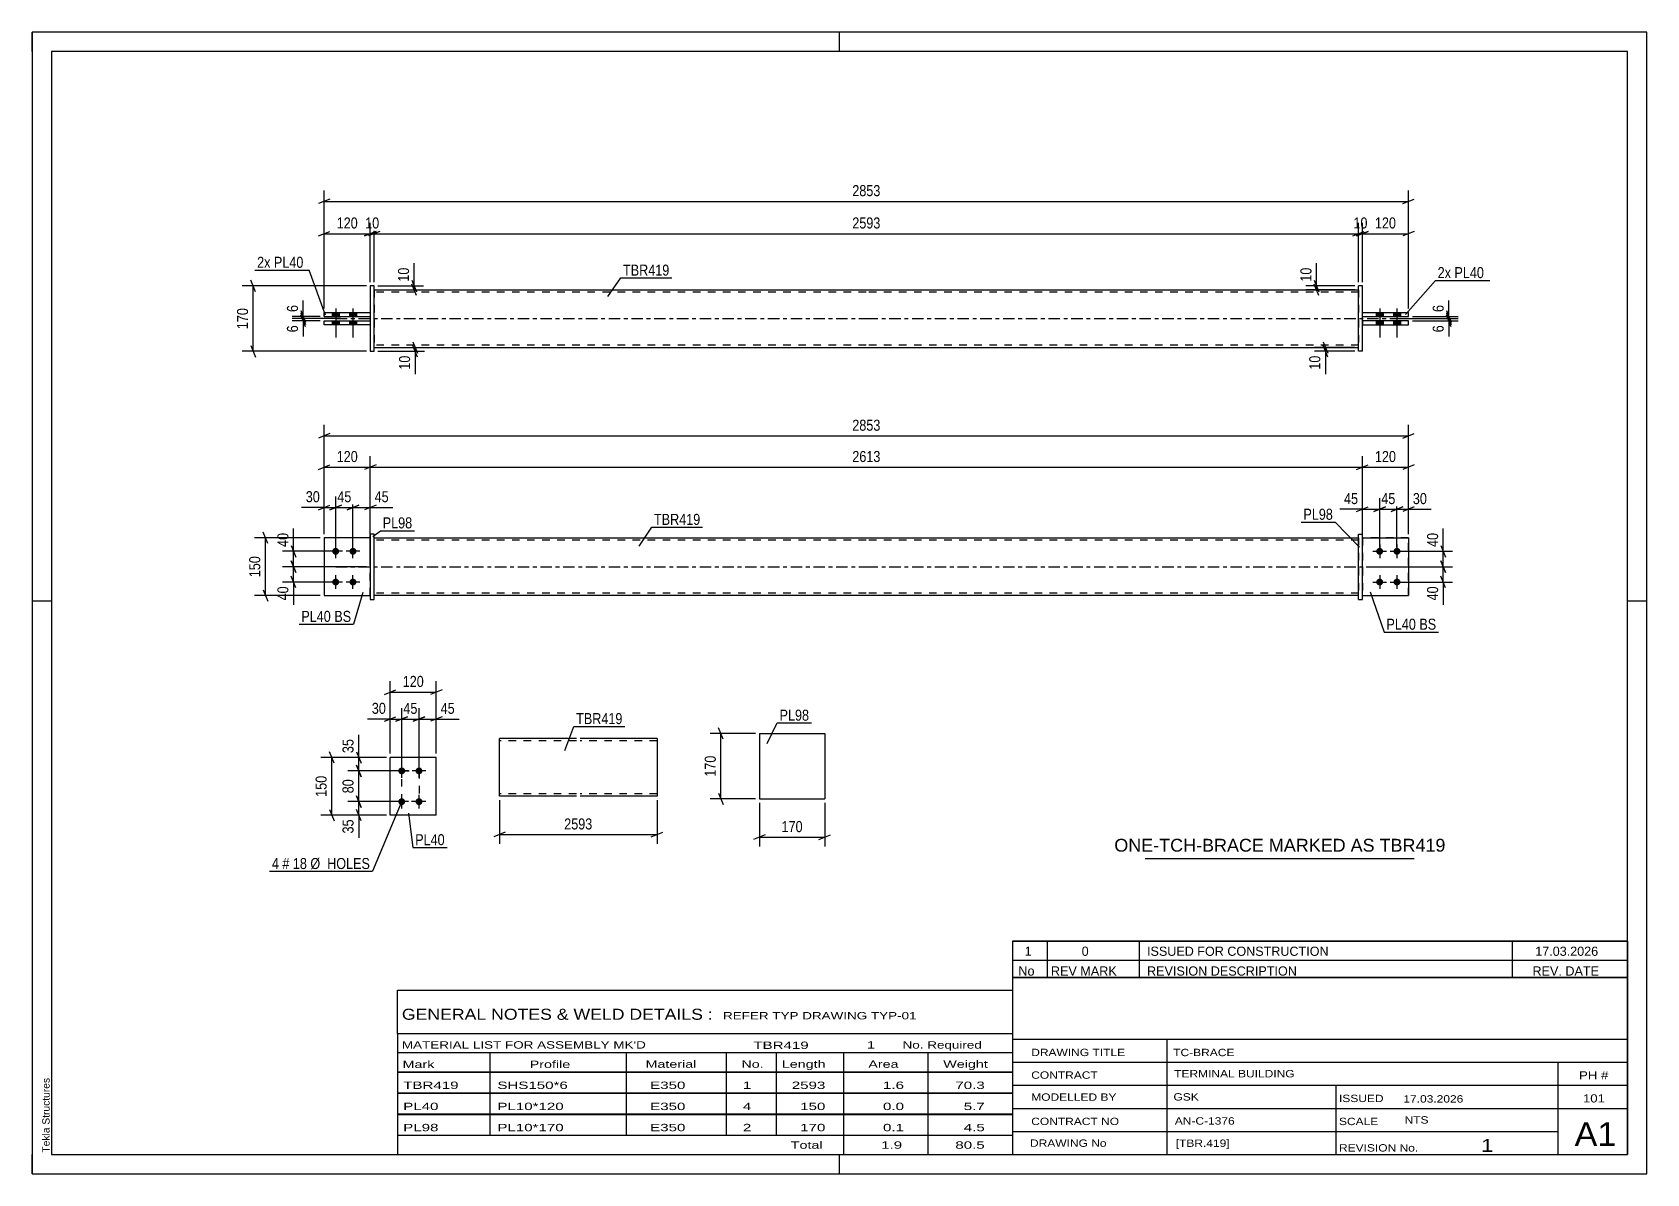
# Model space of a CAD drawing. Header units: millimetres. Extents: x 0 to 420, y 0 to 297.
import ezdxf

# ---------------------------------------------------------------- set-up
doc = ezdxf.new("R2010")
doc.units = ezdxf.units.MM
doc.linetypes.add('DXK_LINE_DOT2', pattern=[3.9198, 1.9599, -1.9599])
doc.linetypes.add('DXK_LINE_DOT3', pattern=[5.9187, 2.979, -0.9799, 0.9799, -0.9799])
doc.styles.add('Arial', font='ARIAL.TTF', dxfattribs={"height": 0.2})
doc.styles.add('Arial Narrow', font='ARIALN.TTF', dxfattribs={"height": 0.2})

# ---------------------------------------------------------------- blocks, each defined once
blk = doc.blocks.new('Unknown-580573859-1163')
at = {"color": 5, "linetype": 'Continuous'}
for p, q in [((420, 297), (0, 297)), ((0, 297), (0, 0)), ((0, 292), (0, 297)), ((210, 292), (210, 297)), ((420, 0), (420, 297)), ((415, 292), (5, 292)), ((5, 292), (5, 5)), ((415, 5), (415, 292)), ((5, 149), (0, 149)), ((420, 149), (415, 149)), ((0, 0), (0, 5)), ((5, 5), (415, 5)), ((210, 0), (210, 5)), ((0, 0), (420, 0))]:
    blk.add_line(p, q, dxfattribs=at)
at = {"color": 174, "linetype": 'Continuous', "style": 'Arial'}
blk.add_text('Tekla Structures', height=1.9102, rotation=90, dxfattribs=at).set_placement((4.5, 5.5))
blk = doc.blocks.new('Part-580573859-1761 - 1733')
at = {"color": 2, "linetype": 'Continuous'}
for p, q in [((87.93, 165.45), (75.93, 165.45)), ((75.93, 165.45), (75.93, 150.45)), ((75.93, 150.45), (87.93, 150.45))]:
    blk.add_line(p, q, dxfattribs=at)
at = {"color": 7, "linetype": 'DXK_LINE_DOT2'}
blk.add_line((87.93, 150.45), (87.93, 165.45), dxfattribs=at)
blk = doc.blocks.new('Bolt-580573859-1735 - 1733')
at = {"linetype": 'Continuous'}
for points in [[(78.93, 161.05, -1), (78.93, 162.85, -1)], [(83.43, 161.05, -1), (83.43, 162.85, -1)], [(78.93, 153.05, -1), (78.93, 154.85, -1)], [(83.43, 153.05, -1), (83.43, 154.85, -1)]]:
    blk.add_hatch(color=1, dxfattribs=at).paths.add_polyline_path(points)
at = {"color": 1, "linetype": 'Continuous'}
for p, q in [((80.73, 161.95), (77.13, 161.95)), ((78.93, 160.15), (78.93, 163.75)), ((85.23, 161.95), (81.63, 161.95)), ((83.43, 160.15), (83.43, 163.75)), ((78.93, 152.15), (78.93, 155.75)), ((83.43, 152.15), (83.43, 155.75)), ((80.73, 153.95), (77.13, 153.95)), ((85.23, 153.95), (81.63, 153.95))]:
    blk.add_line(p, q, dxfattribs=at)
blk = doc.blocks.new('Bolt-580573859-1736 - 1733')
at = {"linetype": 'Continuous'}
for points in [[(350.53, 162.85, -1), (350.53, 161.05, -1)], [(355.03, 162.85, -1), (355.03, 161.05, -1)], [(350.53, 154.85, -1), (350.53, 153.05, -1)], [(355.03, 154.85, -1), (355.03, 153.05, -1)]]:
    blk.add_hatch(color=1, dxfattribs=at).paths.add_polyline_path(points)
at = {"color": 1, "linetype": 'Continuous'}
for p, q in [((348.73, 161.95), (352.33, 161.95)), ((350.53, 163.75), (350.53, 160.15)), ((353.23, 161.95), (356.83, 161.95)), ((355.03, 163.75), (355.03, 160.15)), ((350.53, 155.75), (350.53, 152.15)), ((355.03, 155.75), (355.03, 152.15)), ((348.73, 153.95), (352.33, 153.95)), ((353.23, 153.95), (356.83, 153.95))]:
    blk.add_line(p, q, dxfattribs=at)
blk = doc.blocks.new('Part-580573859-1741 - 1733')
at = {"color": 2, "linetype": 'Continuous'}
for p, q in [((88.93, 165.45), (216.93, 165.45)), ((217.03, 165.45), (345.03, 165.45)), ((216.93, 150.45), (88.93, 150.45)), ((345.03, 150.45), (217.03, 150.45))]:
    blk.add_line(p, q, dxfattribs=at)
at = {"color": 7, "linetype": 'DXK_LINE_DOT2'}
for p, q in [((88.93, 150.45), (88.93, 165.45)), ((216.93, 164.85), (88.93, 164.85)), ((345.03, 164.85), (217.03, 164.85)), ((345.03, 165.45), (345.03, 150.45)), ((216.93, 151.05), (88.93, 151.05)), ((345.03, 151.05), (217.03, 151.05))]:
    blk.add_line(p, q, dxfattribs=at)
at = {"color": 7, "linetype": 'DXK_LINE_DOT3'}
for p, q in [((78.93, 157.95), (216.93, 157.95)), ((217.03, 157.95), (355.03, 157.95))]:
    blk.add_line(p, q, dxfattribs=at)
blk = doc.blocks.new('Part-580573859-1756 - 1733')
at = {"color": 2, "linetype": 'Continuous'}
for p, q in [((88.93, 166.45), (87.93, 166.45)), ((87.93, 166.45), (87.93, 149.45)), ((88.93, 149.45), (88.93, 166.45)), ((87.93, 149.45), (88.93, 149.45))]:
    blk.add_line(p, q, dxfattribs=at)
blk = doc.blocks.new('Part-580573859-1766 - 1733')
at = {"color": 7, "linetype": 'DXK_LINE_DOT2'}
for p, q in [((87.93, 165.45), (75.93, 165.45)), ((75.93, 165.45), (75.93, 150.45)), ((87.93, 150.45), (87.93, 165.45)), ((75.93, 150.45), (87.93, 150.45))]:
    blk.add_line(p, q, dxfattribs=at)
blk = doc.blocks.new('Part-580573859-1771 - 1733')
at = {"color": 2, "linetype": 'Continuous'}
for p, q in [((345.03, 149.45), (345.03, 166.45)), ((345.03, 166.45), (346.03, 166.45)), ((346.03, 149.45), (346.03, 166.45)), ((345.03, 149.45), (346.03, 149.45))]:
    blk.add_line(p, q, dxfattribs=at)
blk = doc.blocks.new('Part-580573859-1796 - 1733')
at = {"color": 2, "linetype": 'Continuous'}
for p, q in [((346.03, 165.45), (358.03, 165.45)), ((358.03, 165.45), (358.03, 150.45)), ((346.03, 150.45), (358.03, 150.45))]:
    blk.add_line(p, q, dxfattribs=at)
at = {"color": 7, "linetype": 'DXK_LINE_DOT2'}
blk.add_line((346.03, 165.45), (346.03, 150.45), dxfattribs=at)
blk = doc.blocks.new('Part-580573859-1801 - 1733')
at = {"color": 7, "linetype": 'DXK_LINE_DOT2'}
for p, q in [((358.03, 165.45), (346.03, 165.45)), ((346.03, 165.45), (346.03, 150.45)), ((358.03, 150.45), (358.03, 165.45)), ((346.03, 150.45), (358.03, 150.45))]:
    blk.add_line(p, q, dxfattribs=at)
blk = doc.blocks.new('Part-580573859-1418 - 1390')
at = {"color": 2, "linetype": 'Continuous'}
for p, q in [((346.03, 224.09), (358.03, 224.09)), ((346.03, 223.09), (358.03, 223.09)), ((358.03, 223.09), (358.03, 224.09))]:
    blk.add_line(p, q, dxfattribs=at)
at = {"color": 7, "linetype": 'DXK_LINE_DOT2'}
blk.add_line((346.03, 223.09), (346.03, 224.09), dxfattribs=at)
blk = doc.blocks.new('Part-580573859-1440 - 1390')
at = {"color": 2, "linetype": 'Continuous'}
for p, q in [((88.93, 229.99), (216.93, 229.99)), ((217.03, 229.99), (345.03, 229.99)), ((88.93, 214.99), (216.93, 214.99)), ((217.03, 214.99), (345.03, 214.99))]:
    blk.add_line(p, q, dxfattribs=at)
at = {"color": 7, "linetype": 'DXK_LINE_DOT2'}
for p, q in [((88.93, 229.99), (88.93, 214.99)), ((216.93, 229.39), (88.93, 229.39)), ((345.03, 229.39), (217.03, 229.39)), ((345.03, 229.99), (345.03, 214.99)), ((216.93, 215.59), (88.93, 215.59)), ((345.03, 215.59), (217.03, 215.59))]:
    blk.add_line(p, q, dxfattribs=at)
at = {"color": 7, "linetype": 'DXK_LINE_DOT3'}
for p, q in [((78.93, 222.49), (216.93, 222.49)), ((217.03, 222.49), (355.03, 222.49))]:
    blk.add_line(p, q, dxfattribs=at)
blk = doc.blocks.new('Bolt-580573859-1424 - 1390')
at = {"linetype": 'Continuous'}
for points in [[(78.03, 223.09), (79.83, 223.09), (79.83, 224.09), (78.03, 224.09)], [(78.03, 223.09), (79.83, 223.09), (79.83, 224.09), (78.03, 224.09)], [(82.53, 223.09), (84.33, 223.09), (84.33, 224.09), (82.53, 224.09)], [(82.53, 223.09), (84.33, 223.09), (84.33, 224.09), (82.53, 224.09)], [(78.03, 220.89), (79.83, 220.89), (79.83, 221.89), (78.03, 221.89)], [(78.03, 220.89), (79.83, 220.89), (79.83, 221.89), (78.03, 221.89)], [(82.53, 220.89), (84.33, 220.89), (84.33, 221.89), (82.53, 221.89)], [(82.53, 220.89), (84.33, 220.89), (84.33, 221.89), (82.53, 221.89)]]:
    blk.add_hatch(color=1, dxfattribs=at).paths.add_polyline_path(points)
at = {"color": 1, "linetype": 'Continuous'}
for p, q in [((78.03, 224.09), (78.03, 223.09)), ((78.03, 224.09), (78.03, 223.09)), ((78.93, 225.09), (78.93, 217.59)), ((78.93, 225.09), (78.93, 217.59)), ((79.83, 224.09), (79.83, 223.09)), ((79.83, 224.09), (79.83, 223.09)), ((82.53, 224.09), (82.53, 223.09)), ((82.53, 224.09), (82.53, 223.09)), ((83.43, 225.09), (83.43, 217.59)), ((83.43, 225.09), (83.43, 217.59)), ((84.33, 224.09), (84.33, 223.09)), ((84.33, 224.09), (84.33, 223.09)), ((78.03, 221.89), (78.03, 220.89)), ((78.03, 221.89), (78.03, 220.89)), ((79.83, 221.89), (79.83, 220.89)), ((79.83, 221.89), (79.83, 220.89)), ((82.53, 221.89), (82.53, 220.89)), ((82.53, 221.89), (82.53, 220.89)), ((84.33, 221.89), (84.33, 220.89)), ((84.33, 221.89), (84.33, 220.89))]:
    blk.add_line(p, q, dxfattribs=at)
blk = doc.blocks.new('Bolt-580573859-1425 - 1390')
at = {"linetype": 'Continuous'}
for points in [[(351.43, 224.09), (349.63, 224.09), (349.63, 223.09), (351.43, 223.09)], [(351.43, 224.09), (349.63, 224.09), (349.63, 223.09), (351.43, 223.09)], [(355.93, 224.09), (354.13, 224.09), (354.13, 223.09), (355.93, 223.09)], [(355.93, 224.09), (354.13, 224.09), (354.13, 223.09), (355.93, 223.09)], [(351.43, 221.89), (349.63, 221.89), (349.63, 220.89), (351.43, 220.89)], [(351.43, 221.89), (349.63, 221.89), (349.63, 220.89), (351.43, 220.89)], [(355.93, 221.89), (354.13, 221.89), (354.13, 220.89), (355.93, 220.89)], [(355.93, 221.89), (354.13, 221.89), (354.13, 220.89), (355.93, 220.89)]]:
    blk.add_hatch(color=1, dxfattribs=at).paths.add_polyline_path(points)
at = {"color": 1, "linetype": 'Continuous'}
for p, q in [((349.63, 224.09), (349.63, 223.09)), ((349.63, 224.09), (349.63, 223.09)), ((350.53, 225.09), (350.53, 217.59)), ((350.53, 225.09), (350.53, 217.59)), ((351.43, 224.09), (351.43, 223.09)), ((351.43, 224.09), (351.43, 223.09)), ((354.13, 224.09), (354.13, 223.09)), ((354.13, 224.09), (354.13, 223.09)), ((355.03, 225.09), (355.03, 217.59)), ((355.03, 225.09), (355.03, 217.59)), ((355.93, 224.09), (355.93, 223.09)), ((355.93, 224.09), (355.93, 223.09)), ((349.63, 221.89), (349.63, 220.89)), ((349.63, 221.89), (349.63, 220.89)), ((351.43, 221.89), (351.43, 220.89)), ((351.43, 221.89), (351.43, 220.89)), ((354.13, 221.89), (354.13, 220.89)), ((354.13, 221.89), (354.13, 220.89)), ((355.93, 221.89), (355.93, 220.89)), ((355.93, 221.89), (355.93, 220.89))]:
    blk.add_line(p, q, dxfattribs=at)
blk = doc.blocks.new('Part-580573859-1445 - 1390')
at = {"color": 2, "linetype": 'Continuous'}
for p, q in [((358.03, 221.89), (346.03, 221.89)), ((346.03, 220.89), (358.03, 220.89)), ((358.03, 220.89), (358.03, 221.89))]:
    blk.add_line(p, q, dxfattribs=at)
at = {"color": 7, "linetype": 'DXK_LINE_DOT2'}
blk.add_line((346.03, 221.89), (346.03, 220.89), dxfattribs=at)
blk = doc.blocks.new('Part-580573859-1446 - 1390')
at = {"color": 2, "linetype": 'Continuous'}
for p, q in [((345.03, 213.99), (345.03, 230.99)), ((346.03, 230.99), (345.03, 230.99)), ((346.03, 213.99), (346.03, 230.99)), ((346.03, 213.99), (345.03, 213.99))]:
    blk.add_line(p, q, dxfattribs=at)
blk = doc.blocks.new('Part-580573859-1451 - 1390')
at = {"color": 2, "linetype": 'Continuous'}
for p, q in [((75.93, 223.09), (75.93, 224.09)), ((75.93, 224.09), (87.93, 224.09)), ((75.93, 223.09), (87.93, 223.09))]:
    blk.add_line(p, q, dxfattribs=at)
at = {"color": 7, "linetype": 'DXK_LINE_DOT2'}
blk.add_line((87.93, 224.09), (87.93, 223.09), dxfattribs=at)
blk = doc.blocks.new('Part-580573859-1456 - 1390')
at = {"color": 2, "linetype": 'Continuous'}
for p, q in [((75.93, 221.89), (87.93, 221.89)), ((75.93, 220.89), (75.93, 221.89)), ((87.93, 220.89), (75.93, 220.89))]:
    blk.add_line(p, q, dxfattribs=at)
at = {"color": 7, "linetype": 'DXK_LINE_DOT2'}
blk.add_line((87.93, 221.89), (87.93, 220.89), dxfattribs=at)
blk = doc.blocks.new('Part-580573859-1457 - 1390')
at = {"color": 2, "linetype": 'Continuous'}
for p, q in [((88.93, 230.99), (87.93, 230.99)), ((87.93, 230.99), (87.93, 213.99)), ((88.93, 213.99), (88.93, 230.99)), ((87.93, 213.99), (88.93, 213.99))]:
    blk.add_line(p, q, dxfattribs=at)
blk = doc.blocks.new('Part-580573859-2157 - 2117')
at = {"color": 2, "linetype": 'Continuous'}
for p, q in [((105.11, 108.31), (93.11, 108.31)), ((93.11, 93.31), (93.11, 108.31)), ((105.11, 93.31), (105.11, 108.31)), ((105.11, 93.31), (93.11, 93.31))]:
    blk.add_line(p, q, dxfattribs=at)
blk = doc.blocks.new('Bolt-580573859-2152 - 2117')
at = {"linetype": 'Continuous'}
for points in [[(96.11, 103.91, -1), (96.11, 105.71, -1)], [(100.61, 103.91, -1), (100.61, 105.71, -1)], [(96.11, 95.91, -1), (96.11, 97.71, -1)], [(100.61, 95.91, -1), (100.61, 97.71, -1)]]:
    blk.add_hatch(color=1, dxfattribs=at).paths.add_polyline_path(points)
at = {"color": 1, "linetype": 'Continuous'}
for p, q in [((96.11, 103.01), (96.11, 106.61)), ((100.61, 103.01), (100.61, 106.61)), ((97.91, 104.81), (94.31, 104.81)), ((102.41, 104.81), (98.81, 104.81)), ((97.91, 96.81), (94.31, 96.81)), ((96.11, 95.01), (96.11, 98.61)), ((102.41, 96.81), (98.81, 96.81)), ((100.61, 95.01), (100.61, 98.61))]:
    blk.add_line(p, q, dxfattribs=at)
blk = doc.blocks.new('Part-580573859-2288 - 2282')
at = {"color": 2, "linetype": 'Continuous'}
for p, q in [((189.16, 114.54), (189.16, 97.54)), ((189.16, 114.54), (206.16, 114.54)), ((206.16, 114.54), (206.16, 97.54)), ((189.16, 97.54), (206.16, 97.54))]:
    blk.add_line(p, q, dxfattribs=at)
blk = doc.blocks.new('Part-580573859-2314 - 2307')
at = {"color": 2, "linetype": 'Continuous'}
for p, q in [((141.54, 113.23), (121.54, 113.23)), ((121.54, 98.32), (121.54, 113.23)), ((162.54, 113.23), (142.54, 113.23)), ((162.54, 113.23), (162.54, 113.14)), ((162.54, 113.14), (162.54, 112.03)), ((162.54, 112.03), (162.54, 98.23)), ((121.54, 98.23), (121.54, 98.32)), ((141.54, 98.23), (121.54, 98.23)), ((162.54, 98.23), (142.54, 98.23))]:
    blk.add_line(p, q, dxfattribs=at)
at = {"color": 7, "linetype": 'DXK_LINE_DOT2'}
for p, q in [((141.54, 112.63), (121.54, 112.63)), ((162.54, 112.63), (142.54, 112.63)), ((162.54, 112.88), (162.54, 112.03)), ((121.54, 98.83), (121.54, 98.88)), ((141.54, 98.83), (121.54, 98.83)), ((121.54, 98.23), (121.54, 98.23)), ((162.54, 98.83), (142.54, 98.83)), ((162.54, 98.88), (162.54, 98.97)), ((162.54, 98.83), (162.54, 98.88)), ((162.54, 98.83), (162.54, 98.88))]:
    blk.add_line(p, q, dxfattribs=at)
blk = doc.blocks.new('Rectangle-580573859-2267 - 2117')
at = {"color": 1, "linetype": 'DXK_LINE_DOT2'}
blk.add_lwpolyline([(96.11, 104.81), (100.61, 104.81), (100.61, 96.81), (96.11, 96.81), (96.11, 104.81)], close=True, dxfattribs=at)
blk = doc.blocks.new('StraightDimension-580573859-1850 - 1733')
at = {"color": 7, "linetype": 'Continuous'}
for p, q in [((75.93, 166.45), (75.93, 194.83)), ((358.03, 166.45), (358.03, 194.83)), ((77.43, 192.58), (74.43, 191.38)), ((75.93, 191.98), (358.03, 191.98)), ((356.53, 191.38), (359.53, 192.58))]:
    blk.add_line(p, q, dxfattribs=at)
at = {"color": 0}
blk.add_wipeout([(221.24, 192.73), (221.24, 196.93), (212.73, 196.93), (212.73, 192.73)], dxfattribs=at)
at = {"color": 3, "style": 'Arial Narrow'}
blk.add_text('2853', height=2.863, dxfattribs=at).set_placement((213.33, 193.33))
blk = doc.blocks.new('StraightDimension-580573859-1879 - 1733')
at = {"color": 7, "linetype": 'Continuous'}
for p, q in [((356.03, 161.95), (369.48, 161.95)), ((366.48, 163.45), (367.68, 160.45)), ((367.08, 157.95), (367.08, 161.95)), ((347.03, 157.95), (369.48, 157.95)), ((367.68, 156.45), (366.48, 159.45))]:
    blk.add_line(p, q, dxfattribs=at)
at = {"color": 0}
blk.add_wipeout([(366.33, 167.34), (362.13, 167.34), (362.13, 162.48), (366.33, 162.48)], dxfattribs=at)
at = {"color": 7, "linetype": 'Continuous'}
blk.add_line((367.08, 161.95), (367.08, 167.86), dxfattribs=at)
blk.add_line((367.08, 161.95), (367.08, 167.86), dxfattribs=at)
at = {"color": 3, "style": 'Arial Narrow'}
blk.add_text('40', height=2.863, rotation=90.0002, dxfattribs=at).set_placement((365.73, 163.08))
blk = doc.blocks.new('StraightDimension-580573859-1994 - 1733')
at = {"color": 7, "linetype": 'Continuous'}
for p, q in [((86.93, 157.95), (65.12, 157.95)), ((67.37, 159.45), (68.57, 156.45)), ((68.57, 152.45), (67.37, 155.45)), ((67.97, 153.95), (67.97, 157.95)), ((77.93, 153.95), (65.12, 153.95))]:
    blk.add_line(p, q, dxfattribs=at)
at = {"color": 0}
blk.add_wipeout([(67.22, 153.43), (63.02, 153.43), (63.02, 148.57), (67.22, 148.57)], dxfattribs=at)
at = {"color": 7, "linetype": 'Continuous'}
blk.add_line((67.97, 153.95), (67.97, 148.05), dxfattribs=at)
blk.add_line((67.97, 153.95), (67.97, 148.05), dxfattribs=at)
at = {"color": 3, "style": 'Arial Narrow'}
blk.add_text('40', height=2.863, rotation=90.0002, dxfattribs=at).set_placement((66.62, 149.17))
blk = doc.blocks.new('StraightDimension-580573859-1923 - 1733')
at = {"color": 7, "linetype": 'Continuous'}
for p, q in [((75.93, 166.45), (75.93, 186.68)), ((87.93, 158.95), (87.93, 186.68)), ((74.43, 183.23), (77.43, 184.43)), ((75.93, 183.83), (87.93, 183.83)), ((89.43, 184.43), (86.43, 183.23))]:
    blk.add_line(p, q, dxfattribs=at)
at = {"color": 0}
blk.add_wipeout([(85.27, 184.58), (85.27, 188.78), (78.59, 188.78), (78.59, 184.58)], dxfattribs=at)
at = {"color": 3, "style": 'Arial Narrow'}
blk.add_text('120', height=2.863, dxfattribs=at).set_placement((79.19, 185.18))
blk = doc.blocks.new('StraightDimension-580573859-1804 - 1733')
at = {"color": 7, "linetype": 'Continuous'}
for p, q in [((353.53, 172.29), (356.53, 173.49)), ((355.03, 162.95), (355.03, 175.74)), ((355.03, 172.89), (358.03, 172.89)), ((359.53, 173.49), (356.53, 172.29)), ((358.03, 166.45), (358.03, 175.74))]:
    blk.add_line(p, q, dxfattribs=at)
at = {"color": 0}
blk.add_wipeout([(363.41, 173.64), (363.41, 177.84), (358.56, 177.84), (358.56, 173.64)], dxfattribs=at)
at = {"color": 7, "linetype": 'Continuous'}
blk.add_line((358.03, 172.89), (363.94, 172.89), dxfattribs=at)
blk.add_line((358.03, 172.89), (363.94, 172.89), dxfattribs=at)
at = {"color": 3, "style": 'Arial Narrow'}
blk.add_text('30', height=2.863, dxfattribs=at).set_placement((359.16, 174.24))
blk = doc.blocks.new('StraightDimension-580573859-1820 - 1733')
at = {"color": 7, "linetype": 'Continuous'}
for p, q in [((349.03, 172.29), (352.03, 173.49)), ((350.53, 162.95), (350.53, 175.74)), ((350.53, 172.89), (355.03, 172.89)), ((356.53, 173.49), (353.53, 172.29)), ((355.03, 162.95), (355.03, 175.74))]:
    blk.add_line(p, q, dxfattribs=at)
at = {"color": 0}
blk.add_wipeout([(355.21, 173.64), (355.21, 177.84), (350.35, 177.84), (350.35, 173.64)], dxfattribs=at)
at = {"color": 3, "style": 'Arial Narrow'}
blk.add_text('45', height=2.863, dxfattribs=at).set_placement((350.95, 174.24))
blk = doc.blocks.new('StraightDimension-580573859-1833 - 1733')
at = {"color": 7, "linetype": 'Continuous'}
for p, q in [((344.53, 172.29), (347.53, 173.49)), ((346.03, 166.45), (346.03, 175.74)), ((346.03, 172.89), (350.53, 172.89)), ((352.03, 173.49), (349.03, 172.29)), ((350.53, 162.95), (350.53, 175.74))]:
    blk.add_line(p, q, dxfattribs=at)
at = {"color": 0}
blk.add_wipeout([(345.51, 173.64), (345.51, 177.84), (340.65, 177.84), (340.65, 173.64)], dxfattribs=at)
at = {"color": 7, "linetype": 'Continuous'}
blk.add_line((346.03, 172.89), (340.13, 172.89), dxfattribs=at)
blk.add_line((346.03, 172.89), (340.13, 172.89), dxfattribs=at)
at = {"color": 3, "style": 'Arial Narrow'}
blk.add_text('45', height=2.863, dxfattribs=at).set_placement((341.25, 174.24))
blk = doc.blocks.new('StraightDimension-580573859-1870 - 1733')
at = {"color": 7, "linetype": 'Continuous'}
for p, q in [((347.03, 157.95), (369.48, 157.95)), ((366.48, 159.45), (367.68, 156.45)), ((367.68, 152.45), (366.48, 155.45)), ((367.08, 153.95), (367.08, 157.95)), ((356.03, 153.95), (369.48, 153.95))]:
    blk.add_line(p, q, dxfattribs=at)
at = {"color": 0}
blk.add_wipeout([(366.33, 153.43), (362.13, 153.43), (362.13, 148.57), (366.33, 148.57)], dxfattribs=at)
at = {"color": 7, "linetype": 'Continuous'}
blk.add_line((367.08, 153.95), (367.08, 148.05), dxfattribs=at)
blk.add_line((367.08, 153.95), (367.08, 148.05), dxfattribs=at)
at = {"color": 3, "style": 'Arial Narrow'}
blk.add_text('40', height=2.863, rotation=90.0002, dxfattribs=at).set_placement((365.73, 149.17))
blk = doc.blocks.new('StraightDimension-580573859-1889 - 1733')
at = {"color": 7, "linetype": 'Continuous'}
for p, q in [((346.03, 166.45), (346.03, 186.68)), ((358.03, 166.45), (358.03, 186.68)), ((344.53, 183.23), (347.53, 184.43)), ((346.03, 183.83), (358.03, 183.83)), ((359.53, 184.43), (356.53, 183.23))]:
    blk.add_line(p, q, dxfattribs=at)
at = {"color": 0}
blk.add_wipeout([(355.37, 184.58), (355.37, 188.78), (348.69, 188.78), (348.69, 184.58)], dxfattribs=at)
at = {"color": 3, "style": 'Arial Narrow'}
blk.add_text('120', height=2.863, dxfattribs=at).set_placement((349.29, 185.18))
blk = doc.blocks.new('StraightDimension-580573859-1908 - 1733')
at = {"color": 7, "linetype": 'Continuous'}
for p, q in [((87.93, 158.95), (87.93, 186.68)), ((346.03, 166.45), (346.03, 186.68)), ((89.43, 184.43), (86.43, 183.23)), ((87.93, 183.83), (346.03, 183.83)), ((344.53, 183.23), (347.53, 184.43))]:
    blk.add_line(p, q, dxfattribs=at)
at = {"color": 0}
blk.add_wipeout([(221.24, 184.58), (221.24, 188.78), (212.73, 188.78), (212.73, 184.58)], dxfattribs=at)
at = {"color": 3, "style": 'Arial Narrow'}
blk.add_text('2613', height=2.863, dxfattribs=at).set_placement((213.33, 185.18))
blk = doc.blocks.new('StraightDimension-580573859-1939 - 1733')
at = {"color": 7, "linetype": 'Continuous'}
for p, q in [((81.93, 172.78), (84.93, 173.98)), ((83.43, 162.95), (83.43, 176.23)), ((83.43, 173.38), (87.93, 173.38)), ((89.43, 173.98), (86.43, 172.78)), ((87.93, 166.45), (87.93, 176.23))]:
    blk.add_line(p, q, dxfattribs=at)
at = {"color": 0}
blk.add_wipeout([(93.31, 174.13), (93.31, 178.33), (88.46, 178.33), (88.46, 174.13)], dxfattribs=at)
at = {"color": 7, "linetype": 'Continuous'}
blk.add_line((87.93, 173.38), (93.84, 173.38), dxfattribs=at)
blk.add_line((87.93, 173.38), (93.84, 173.38), dxfattribs=at)
at = {"color": 3, "style": 'Arial Narrow'}
blk.add_text('45', height=2.863, dxfattribs=at).set_placement((89.06, 174.73))
blk = doc.blocks.new('StraightDimension-580573859-1955 - 1733')
at = {"color": 7, "linetype": 'Continuous'}
for p, q in [((77.43, 172.78), (80.43, 173.98)), ((78.93, 162.95), (78.93, 176.23)), ((78.93, 173.38), (83.43, 173.38)), ((84.93, 173.98), (81.93, 172.78)), ((83.43, 162.95), (83.43, 176.23))]:
    blk.add_line(p, q, dxfattribs=at)
at = {"color": 0}
blk.add_wipeout([(83.61, 174.13), (83.61, 178.33), (78.75, 178.33), (78.75, 174.13)], dxfattribs=at)
at = {"color": 3, "style": 'Arial Narrow'}
blk.add_text('45', height=2.863, dxfattribs=at).set_placement((79.35, 174.73))
blk = doc.blocks.new('StraightDimension-580573859-1968 - 1733')
at = {"color": 7, "linetype": 'Continuous'}
for p, q in [((74.43, 172.78), (77.43, 173.98)), ((75.93, 166.45), (75.93, 176.23)), ((75.93, 173.38), (78.93, 173.38)), ((80.43, 173.98), (77.43, 172.78)), ((78.93, 162.95), (78.93, 176.23))]:
    blk.add_line(p, q, dxfattribs=at)
at = {"color": 0}
blk.add_wipeout([(75.41, 174.13), (75.41, 178.33), (70.55, 178.33), (70.55, 174.13)], dxfattribs=at)
at = {"color": 7, "linetype": 'Continuous'}
blk.add_line((75.93, 173.38), (70.03, 173.38), dxfattribs=at)
blk.add_line((75.93, 173.38), (70.03, 173.38), dxfattribs=at)
at = {"color": 3, "style": 'Arial Narrow'}
blk.add_text('30', height=2.863, dxfattribs=at).set_placement((71.15, 174.73))
blk = doc.blocks.new('StraightDimension-580573859-1985 - 1733')
at = {"color": 7, "linetype": 'Continuous'}
for p, q in [((77.93, 161.95), (65.12, 161.95)), ((67.37, 163.45), (68.57, 160.45)), ((67.97, 157.95), (67.97, 161.95)), ((86.93, 157.95), (65.12, 157.95)), ((68.57, 156.45), (67.37, 159.45))]:
    blk.add_line(p, q, dxfattribs=at)
at = {"color": 0}
blk.add_wipeout([(67.22, 167.34), (63.02, 167.34), (63.02, 162.48), (67.22, 162.48)], dxfattribs=at)
at = {"color": 7, "linetype": 'Continuous'}
blk.add_line((67.97, 161.95), (67.97, 167.86), dxfattribs=at)
blk.add_line((67.97, 161.95), (67.97, 167.86), dxfattribs=at)
at = {"color": 3, "style": 'Arial Narrow'}
blk.add_text('40', height=2.863, rotation=90.0002, dxfattribs=at).set_placement((66.62, 163.08))
blk = doc.blocks.new('StraightDimension-580573859-2004 - 1733')
at = {"color": 7, "linetype": 'Continuous'}
for p, q in [((74.93, 165.45), (57.79, 165.45)), ((61.24, 163.95), (60.04, 166.95)), ((60.64, 150.45), (60.64, 165.45)), ((60.04, 151.95), (61.24, 148.95)), ((74.93, 150.45), (57.79, 150.45))]:
    blk.add_line(p, q, dxfattribs=at)
at = {"color": 0}
blk.add_wipeout([(59.89, 161.3), (55.69, 161.3), (55.69, 154.61), (59.89, 154.61)], dxfattribs=at)
at = {"color": 3, "style": 'Arial Narrow'}
blk.add_text('150', height=2.863, rotation=90.0002, dxfattribs=at).set_placement((59.29, 155.21))
blk = doc.blocks.new('StraightDimension-580573859-1645 - 1390')
at = {"color": 7, "linetype": 'Continuous'}
for p, q in [((359.03, 223.09), (370.93, 223.09)), ((367.93, 224.59), (369.13, 221.59)), ((369.13, 220.99), (367.93, 223.99)), ((368.53, 222.49), (368.53, 223.09)), ((353.78, 222.49), (370.93, 222.49))]:
    blk.add_line(p, q, dxfattribs=at)
at = {"color": 0}
blk.add_wipeout([(367.78, 226.64), (363.58, 226.64), (363.58, 223.61), (367.78, 223.61)], dxfattribs=at)
at = {"color": 7, "linetype": 'Continuous'}
blk.add_line((368.53, 223.09), (368.53, 227.17), dxfattribs=at)
blk.add_line((368.53, 223.09), (368.53, 227.17), dxfattribs=at)
at = {"color": 3, "style": 'Arial Narrow'}
blk.add_text('6', height=2.86, rotation=90.0002, dxfattribs=at).set_placement((367.18, 224.21))
blk = doc.blocks.new('StraightDimension-580573859-1665 - 1390')
at = {"color": 7, "linetype": 'Continuous'}
for p, q in [((58.07, 229.49), (56.87, 232.49)), ((86.93, 230.99), (54.62, 230.99)), ((57.47, 213.99), (57.47, 230.99)), ((56.87, 215.49), (58.07, 212.49)), ((86.93, 213.99), (54.62, 213.99))]:
    blk.add_line(p, q, dxfattribs=at)
at = {"color": 0}
blk.add_wipeout([(56.72, 225.83), (52.52, 225.83), (52.52, 219.15), (56.72, 219.15)], dxfattribs=at)
at = {"color": 3, "style": 'Arial Narrow'}
blk.add_text('170', height=2.863, rotation=90.0002, dxfattribs=at).set_placement((56.12, 219.75))
blk = doc.blocks.new('StraightDimension-580573859-1533 - 1390')
at = {"color": 7, "linetype": 'Continuous'}
for p, q in [((344.03, 214.99), (333.58, 214.99)), ((335.83, 216.49), (337.03, 213.49)), ((337.03, 212.49), (335.83, 215.49)), ((336.43, 213.99), (336.43, 214.99)), ((344.03, 213.99), (333.58, 213.99))]:
    blk.add_line(p, q, dxfattribs=at)
at = {"color": 0}
blk.add_wipeout([(335.68, 213.46), (331.48, 213.46), (331.48, 208.61), (335.68, 208.61)], dxfattribs=at)
at = {"color": 7, "linetype": 'Continuous'}
blk.add_line((336.43, 213.99), (336.43, 208.08), dxfattribs=at)
blk.add_line((336.43, 213.99), (336.43, 208.08), dxfattribs=at)
at = {"color": 3, "style": 'Arial Narrow'}
blk.add_text('10', height=2.863, rotation=90.0002, dxfattribs=at).set_placement((335.08, 209.21))
blk = doc.blocks.new('StraightDimension-580573859-1547 - 1390')
at = {"color": 7, "linetype": 'Continuous'}
for p, q in [((333.53, 232.49), (334.73, 229.49)), ((334.73, 228.49), (333.53, 231.49)), ((344.03, 230.99), (331.28, 230.99)), ((344.03, 229.99), (331.28, 229.99)), ((334.13, 229.99), (334.13, 230.99))]:
    blk.add_line(p, q, dxfattribs=at)
at = {"color": 0}
blk.add_wipeout([(333.38, 236.37), (329.18, 236.37), (329.18, 231.51), (333.38, 231.51)], dxfattribs=at)
at = {"color": 7, "linetype": 'Continuous'}
blk.add_line((334.13, 230.99), (334.13, 236.89), dxfattribs=at)
blk.add_line((334.13, 230.99), (334.13, 236.89), dxfattribs=at)
at = {"color": 3, "style": 'Arial Narrow'}
blk.add_text('10', height=2.863, rotation=90.0002, dxfattribs=at).set_placement((332.78, 232.11))
blk = doc.blocks.new('StraightDimension-580573859-1562 - 1390')
at = {"color": 7, "linetype": 'Continuous'}
for p, q in [((77.43, 253.61), (74.43, 252.41)), ((75.93, 225.09), (75.93, 255.86)), ((75.93, 253.01), (358.03, 253.01)), ((356.53, 252.41), (359.53, 253.61)), ((358.03, 225.09), (358.03, 255.86))]:
    blk.add_line(p, q, dxfattribs=at)
at = {"color": 0}
blk.add_wipeout([(221.24, 253.76), (221.24, 257.96), (212.73, 257.96), (212.73, 253.76)], dxfattribs=at)
at = {"color": 3, "style": 'Arial Narrow'}
blk.add_text('2853', height=2.863, dxfattribs=at).set_placement((213.33, 254.36))
blk = doc.blocks.new('StraightDimension-580573859-1573 - 1390')
at = {"color": 7, "linetype": 'Continuous'}
for p, q in [((343.53, 244), (346.53, 245.2)), ((347.53, 245.2), (344.53, 244)), ((345.03, 231.99), (345.03, 247.45)), ((345.03, 244.6), (346.03, 244.6)), ((346.03, 231.99), (346.03, 247.45))]:
    blk.add_line(p, q, dxfattribs=at)
at = {"color": 0}
blk.add_wipeout([(347.96, 245.35), (347.96, 249.55), (343.1, 249.55), (343.1, 245.35)], dxfattribs=at)
at = {"color": 3, "style": 'Arial Narrow'}
blk.add_text('10', height=2.863, dxfattribs=at).set_placement((343.7, 245.95))
blk = doc.blocks.new('StraightDimension-580573859-1583 - 1390')
at = {"color": 7, "linetype": 'Continuous'}
for p, q in [((90.43, 245.2), (87.43, 244)), ((88.93, 231.99), (88.93, 247.45)), ((88.93, 244.6), (345.03, 244.6)), ((343.53, 244), (346.53, 245.2)), ((345.03, 231.99), (345.03, 247.45))]:
    blk.add_line(p, q, dxfattribs=at)
at = {"color": 0}
blk.add_wipeout([(221.24, 245.35), (221.24, 249.55), (212.73, 249.55), (212.73, 245.35)], dxfattribs=at)
at = {"color": 3, "style": 'Arial Narrow'}
blk.add_text('2593', height=2.863, dxfattribs=at).set_placement((213.33, 245.95))
blk = doc.blocks.new('StraightDimension-580573859-1593 - 1390')
at = {"color": 7, "linetype": 'Continuous'}
for p, q in [((86.43, 244), (89.43, 245.2)), ((90.43, 245.2), (87.43, 244)), ((87.93, 231.99), (87.93, 247.45)), ((87.93, 244.6), (88.93, 244.6)), ((88.93, 231.99), (88.93, 247.45))]:
    blk.add_line(p, q, dxfattribs=at)
at = {"color": 0}
blk.add_wipeout([(90.86, 245.35), (90.86, 249.55), (86, 249.55), (86, 245.35)], dxfattribs=at)
at = {"color": 3, "style": 'Arial Narrow'}
blk.add_text('10', height=2.863, dxfattribs=at).set_placement((86.6, 245.95))
blk = doc.blocks.new('StraightDimension-580573859-1603 - 1390')
at = {"color": 7, "linetype": 'Continuous'}
for p, q in [((74.43, 244), (77.43, 245.2)), ((75.93, 225.09), (75.93, 247.45)), ((75.93, 244.6), (87.93, 244.6)), ((89.43, 245.2), (86.43, 244)), ((87.93, 231.99), (87.93, 247.45))]:
    blk.add_line(p, q, dxfattribs=at)
at = {"color": 0}
blk.add_wipeout([(85.27, 245.35), (85.27, 249.55), (78.59, 249.55), (78.59, 245.35)], dxfattribs=at)
at = {"color": 3, "style": 'Arial Narrow'}
blk.add_text('120', height=2.863, dxfattribs=at).set_placement((79.19, 245.95))
blk = doc.blocks.new('StraightDimension-580573859-1613 - 1390')
at = {"color": 7, "linetype": 'Continuous'}
for p, q in [((344.53, 244), (347.53, 245.2)), ((346.03, 231.99), (346.03, 247.45)), ((346.03, 244.6), (358.03, 244.6)), ((359.53, 245.2), (356.53, 244)), ((358.03, 225.09), (358.03, 247.45))]:
    blk.add_line(p, q, dxfattribs=at)
at = {"color": 0}
blk.add_wipeout([(355.37, 245.35), (355.37, 249.55), (348.69, 249.55), (348.69, 245.35)], dxfattribs=at)
at = {"color": 3, "style": 'Arial Narrow'}
blk.add_text('120', height=2.863, dxfattribs=at).set_placement((349.29, 245.95))
blk = doc.blocks.new('StraightDimension-580573859-1624 - 1390')
at = {"color": 7, "linetype": 'Continuous'}
for p, q in [((89.93, 214.99), (102.03, 214.99)), ((99.03, 216.49), (100.23, 213.49)), ((100.23, 212.49), (99.03, 215.49)), ((99.63, 213.99), (99.63, 214.99)), ((89.93, 213.99), (102.03, 213.99))]:
    blk.add_line(p, q, dxfattribs=at)
at = {"color": 0}
blk.add_wipeout([(98.88, 213.46), (94.68, 213.46), (94.68, 208.61), (98.88, 208.61)], dxfattribs=at)
at = {"color": 7, "linetype": 'Continuous'}
blk.add_line((99.63, 213.99), (99.63, 208.08), dxfattribs=at)
blk.add_line((99.63, 213.99), (99.63, 208.08), dxfattribs=at)
at = {"color": 3, "style": 'Arial Narrow'}
blk.add_text('10', height=2.863, rotation=90.0002, dxfattribs=at).set_placement((98.28, 209.21))
blk = doc.blocks.new('StraightDimension-580573859-1634 - 1390')
at = {"color": 7, "linetype": 'Continuous'}
for p, q in [((98.76, 232.49), (99.96, 229.49)), ((99.96, 228.49), (98.76, 231.49)), ((89.93, 230.99), (101.76, 230.99)), ((89.93, 229.99), (101.76, 229.99)), ((99.36, 229.99), (99.36, 230.99))]:
    blk.add_line(p, q, dxfattribs=at)
at = {"color": 0}
blk.add_wipeout([(98.61, 236.37), (94.41, 236.37), (94.41, 231.51), (98.61, 231.51)], dxfattribs=at)
at = {"color": 7, "linetype": 'Continuous'}
blk.add_line((99.36, 230.99), (99.36, 236.89), dxfattribs=at)
blk.add_line((99.36, 230.99), (99.36, 236.89), dxfattribs=at)
at = {"color": 3, "style": 'Arial Narrow'}
blk.add_text('10', height=2.863, rotation=90.0002, dxfattribs=at).set_placement((98.01, 232.11))
blk = doc.blocks.new('StraightDimension-580573859-1656 - 1390')
at = {"color": 7, "linetype": 'Continuous'}
for p, q in [((367.93, 223.99), (369.13, 220.99)), ((369.13, 220.39), (367.93, 223.39)), ((353.78, 222.49), (370.93, 222.49)), ((359.03, 221.89), (370.93, 221.89)), ((368.53, 221.89), (368.53, 222.49))]:
    blk.add_line(p, q, dxfattribs=at)
at = {"color": 0}
blk.add_wipeout([(367.78, 221.36), (363.58, 221.36), (363.58, 218.33), (367.78, 218.33)], dxfattribs=at)
at = {"color": 7, "linetype": 'Continuous'}
blk.add_line((368.53, 221.89), (368.53, 217.81), dxfattribs=at)
blk.add_line((368.53, 221.89), (368.53, 217.81), dxfattribs=at)
at = {"color": 3, "style": 'Arial Narrow'}
blk.add_text('6', height=2.86, rotation=90.0002, dxfattribs=at).set_placement((367.18, 218.93))
blk = doc.blocks.new('StraightDimension-580573859-1676 - 1390')
at = {"color": 7, "linetype": 'Continuous'}
for p, q in [((69.86, 223.99), (71.06, 220.99)), ((71.06, 220.39), (69.86, 223.39)), ((80.18, 222.49), (67.61, 222.49)), ((74.93, 221.89), (67.61, 221.89)), ((70.46, 221.89), (70.46, 222.49))]:
    blk.add_line(p, q, dxfattribs=at)
at = {"color": 0}
blk.add_wipeout([(69.71, 221.36), (65.51, 221.36), (65.51, 218.33), (69.71, 218.33)], dxfattribs=at)
at = {"color": 7, "linetype": 'Continuous'}
blk.add_line((70.46, 221.89), (70.46, 217.81), dxfattribs=at)
blk.add_line((70.46, 221.89), (70.46, 217.81), dxfattribs=at)
at = {"color": 3, "style": 'Arial Narrow'}
blk.add_text('6', height=2.86, rotation=90.0002, dxfattribs=at).set_placement((69.11, 218.93))
blk = doc.blocks.new('StraightDimension-580573859-1686 - 1390')
at = {"color": 7, "linetype": 'Continuous'}
for p, q in [((74.93, 223.09), (67.61, 223.09)), ((69.86, 224.59), (71.06, 221.59)), ((71.06, 220.99), (69.86, 223.99)), ((70.46, 222.49), (70.46, 223.09)), ((80.18, 222.49), (67.61, 222.49))]:
    blk.add_line(p, q, dxfattribs=at)
at = {"color": 0}
blk.add_wipeout([(69.71, 226.64), (65.51, 226.64), (65.51, 223.61), (69.71, 223.61)], dxfattribs=at)
at = {"color": 7, "linetype": 'Continuous'}
blk.add_line((70.46, 223.09), (70.46, 227.17), dxfattribs=at)
blk.add_line((70.46, 223.09), (70.46, 227.17), dxfattribs=at)
at = {"color": 3, "style": 'Arial Narrow'}
blk.add_text('6', height=2.86, rotation=90.0002, dxfattribs=at).set_placement((69.11, 224.21))
blk = doc.blocks.new('StraightDimension-580573859-2160 - 2117')
at = {"color": 7, "linetype": 'Continuous'}
for p, q in [((93.11, 109.31), (93.11, 128.16)), ((105.11, 109.31), (105.11, 128.16)), ((91.61, 124.71), (94.61, 125.91)), ((93.11, 125.31), (105.11, 125.31)), ((106.61, 125.91), (103.61, 124.71))]:
    blk.add_line(p, q, dxfattribs=at)
at = {"color": 0}
blk.add_wipeout([(102.46, 126.06), (102.46, 130.26), (95.77, 130.26), (95.77, 126.06)], dxfattribs=at)
at = {"color": 3, "style": 'Arial Narrow'}
blk.add_text('120', height=2.863, dxfattribs=at).set_placement((96.37, 126.66))
blk = doc.blocks.new('StraightDimension-580573859-2177 - 2117')
at = {"color": 7, "linetype": 'Continuous'}
for p, q in [((94.61, 117.71), (97.61, 118.91)), ((96.11, 105.81), (96.11, 121.16)), ((96.11, 118.31), (100.61, 118.31)), ((102.11, 118.91), (99.11, 117.71)), ((100.61, 105.81), (100.61, 121.16))]:
    blk.add_line(p, q, dxfattribs=at)
at = {"color": 0}
blk.add_wipeout([(100.79, 119.06), (100.79, 123.26), (95.94, 123.26), (95.94, 119.06)], dxfattribs=at)
at = {"color": 3, "style": 'Arial Narrow'}
blk.add_text('45', height=2.863, dxfattribs=at).set_placement((96.54, 119.66))
blk = doc.blocks.new('StraightDimension-580573859-2187 - 2117')
at = {"color": 7, "linetype": 'Continuous'}
for p, q in [((91.61, 117.71), (94.61, 118.91)), ((93.11, 109.31), (93.11, 121.16)), ((93.11, 118.31), (96.11, 118.31)), ((97.61, 118.91), (94.61, 117.71)), ((96.11, 105.81), (96.11, 121.16))]:
    blk.add_line(p, q, dxfattribs=at)
at = {"color": 0}
blk.add_wipeout([(92.59, 119.06), (92.59, 123.26), (87.73, 123.26), (87.73, 119.06)], dxfattribs=at)
at = {"color": 7, "linetype": 'Continuous'}
blk.add_line((93.11, 118.31), (87.21, 118.31), dxfattribs=at)
blk.add_line((93.11, 118.31), (87.21, 118.31), dxfattribs=at)
at = {"color": 3, "style": 'Arial Narrow'}
blk.add_text('30', height=2.863, dxfattribs=at).set_placement((88.33, 119.66))
blk = doc.blocks.new('StraightDimension-580573859-2200 - 2117')
at = {"color": 7, "linetype": 'Continuous'}
for p, q in [((99.11, 117.71), (102.11, 118.91)), ((100.61, 105.81), (100.61, 121.16)), ((100.61, 118.31), (105.11, 118.31)), ((106.61, 118.91), (103.61, 117.71)), ((105.11, 109.31), (105.11, 121.16))]:
    blk.add_line(p, q, dxfattribs=at)
at = {"color": 0}
blk.add_wipeout([(110.49, 119.06), (110.49, 123.26), (105.64, 123.26), (105.64, 119.06)], dxfattribs=at)
at = {"color": 7, "linetype": 'Continuous'}
blk.add_line((105.11, 118.31), (111.02, 118.31), dxfattribs=at)
blk.add_line((105.11, 118.31), (111.02, 118.31), dxfattribs=at)
at = {"color": 3, "style": 'Arial Narrow'}
blk.add_text('45', height=2.863, dxfattribs=at).set_placement((106.24, 119.66))
blk = doc.blocks.new('StraightDimension-580573859-2214 - 2117')
at = {"color": 7, "linetype": 'Continuous'}
for p, q in [((78.52, 106.81), (77.32, 109.81)), ((92.11, 108.31), (75.07, 108.31)), ((77.92, 93.31), (77.92, 108.31)), ((92.11, 93.31), (75.07, 93.31)), ((77.32, 94.81), (78.52, 91.81))]:
    blk.add_line(p, q, dxfattribs=at)
at = {"color": 0}
blk.add_wipeout([(77.17, 104.16), (72.97, 104.16), (72.97, 97.47), (77.17, 97.47)], dxfattribs=at)
at = {"color": 3, "style": 'Arial Narrow'}
blk.add_text('150', height=2.863, rotation=90.0002, dxfattribs=at).set_placement((76.57, 98.07))
blk = doc.blocks.new('StraightDimension-580573859-2231 - 2117')
at = {"color": 7, "linetype": 'Continuous'}
for p, q in [((95.11, 96.81), (82.07, 96.81)), ((84.32, 98.31), (85.52, 95.31)), ((84.92, 93.31), (84.92, 96.81)), ((92.11, 93.31), (82.07, 93.31)), ((85.52, 91.81), (84.32, 94.81))]:
    blk.add_line(p, q, dxfattribs=at)
at = {"color": 0}
blk.add_wipeout([(84.17, 92.79), (79.97, 92.79), (79.97, 87.93), (84.17, 87.93)], dxfattribs=at)
at = {"color": 7, "linetype": 'Continuous'}
blk.add_line((84.92, 93.31), (84.92, 87.41), dxfattribs=at)
blk.add_line((84.92, 93.31), (84.92, 87.41), dxfattribs=at)
at = {"color": 3, "style": 'Arial Narrow'}
blk.add_text('35', height=2.863, rotation=90.0002, dxfattribs=at).set_placement((83.57, 88.53))
blk = doc.blocks.new('StraightDimension-580573859-2244 - 2117')
at = {"color": 7, "linetype": 'Continuous'}
for p, q in [((84.32, 106.31), (85.52, 103.31)), ((95.11, 104.81), (82.07, 104.81)), ((84.92, 96.81), (84.92, 104.81)), ((95.11, 96.81), (82.07, 96.81)), ((85.52, 95.31), (84.32, 98.31))]:
    blk.add_line(p, q, dxfattribs=at)
at = {"color": 0}
blk.add_wipeout([(84.17, 103.24), (79.97, 103.24), (79.97, 98.39), (84.17, 98.39)], dxfattribs=at)
at = {"color": 3, "style": 'Arial Narrow'}
blk.add_text('80', height=2.863, rotation=90.0002, dxfattribs=at).set_placement((83.57, 98.99))
blk = doc.blocks.new('StraightDimension-580573859-2254 - 2117')
at = {"color": 7, "linetype": 'Continuous'}
for p, q in [((84.32, 109.81), (85.52, 106.81)), ((92.11, 108.31), (82.07, 108.31)), ((85.52, 103.31), (84.32, 106.31)), ((84.92, 104.81), (84.92, 108.31)), ((95.11, 104.81), (82.07, 104.81))]:
    blk.add_line(p, q, dxfattribs=at)
at = {"color": 0}
blk.add_wipeout([(84.17, 113.7), (79.97, 113.7), (79.97, 108.84), (84.17, 108.84)], dxfattribs=at)
at = {"color": 7, "linetype": 'Continuous'}
blk.add_line((84.92, 108.31), (84.92, 114.22), dxfattribs=at)
blk.add_line((84.92, 108.31), (84.92, 114.22), dxfattribs=at)
at = {"color": 3, "style": 'Arial Narrow'}
blk.add_text('35', height=2.863, rotation=90.0002, dxfattribs=at).set_placement((83.57, 109.44))
blk = doc.blocks.new('StraightDimension-580573859-2290 - 2282')
at = {"color": 7, "linetype": 'Continuous'}
for p, q in [((188.16, 114.54), (176.31, 114.54)), ((179.76, 113.04), (178.56, 116.04)), ((179.16, 97.54), (179.16, 114.54)), ((188.16, 97.54), (176.31, 97.54)), ((178.56, 99.04), (179.76, 96.04))]:
    blk.add_line(p, q, dxfattribs=at)
at = {"color": 0}
blk.add_wipeout([(178.41, 109.38), (174.21, 109.38), (174.21, 102.7), (178.41, 102.7)], dxfattribs=at)
at = {"color": 3, "style": 'Arial Narrow'}
blk.add_text('170', height=2.863, rotation=90.0002, dxfattribs=at).set_placement((177.81, 103.3))
blk = doc.blocks.new('StraightDimension-580573859-2299 - 2282')
at = {"color": 7, "linetype": 'Continuous'}
for p, q in [((189.16, 96.54), (189.16, 85.14)), ((206.16, 96.54), (206.16, 85.14)), ((190.66, 88.14), (187.66, 86.94)), ((189.16, 87.54), (206.16, 87.54)), ((204.66, 86.94), (207.66, 88.14))]:
    blk.add_line(p, q, dxfattribs=at)
at = {"color": 0}
blk.add_wipeout([(201, 88.29), (201, 92.49), (194.32, 92.49), (194.32, 88.29)], dxfattribs=at)
at = {"color": 3, "style": 'Arial Narrow'}
blk.add_text('170', height=2.863, dxfattribs=at).set_placement((194.92, 88.89))
blk = doc.blocks.new('StraightDimension-580573859-2317 - 2307')
at = {"color": 7, "linetype": 'Continuous'}
for p, q in [((121.54, 97.23), (121.54, 85.83)), ((162.54, 97.23), (162.54, 85.83)), ((123.04, 88.83), (120.04, 87.63)), ((121.54, 88.23), (162.54, 88.23)), ((161.04, 87.63), (164.04, 88.83))]:
    blk.add_line(p, q, dxfattribs=at)
at = {"color": 0}
blk.add_wipeout([(146.29, 88.98), (146.29, 93.18), (137.78, 93.18), (137.78, 88.98)], dxfattribs=at)
at = {"color": 3, "style": 'Arial Narrow'}
blk.add_text('2593', height=2.863, dxfattribs=at).set_placement((138.38, 89.58))
blk = doc.blocks.new('Unknown-580573859-3685')
at = {"color": 7, "linetype": 'Continuous'}
blk.add_line((289.5, 82.05), (359.5, 82.05), dxfattribs=at)
at = {"color": 7, "style": 'Arial'}
blk.add_text('ONE-TCH-BRACE MARKED AS TBR419', height=3.3428, dxfattribs=at).set_placement((281.49, 83.8))
blk = doc.blocks.new('Unknown-580573859-3682')
at = {"color": 7, "linetype": 'Continuous'}
for p, q in [((255, 51.05), (255, 5)), ((255, 51.05), (415, 51.05)), ((415, 51), (415, 5)), ((255, 35), (415, 35)), ((295.14, 35), (295.14, 5)), ((255, 29), (415, 29)), ((397, 5.05), (397, 29.05)), ((255, 23), (415, 23)), ((339.14, 23), (339.14, 5)), ((255, 17), (415, 17)), ((255, 11), (397, 11)), ((255, 5), (415, 5))]:
    blk.add_line(p, q, dxfattribs=at)
at = {"color": 7, "style": 'Arial Narrow'}
for s, height, width, p in [('DRAWING TITLE', 1.9089, 1.425378, (259.88, 30.61)), ('TC-BRACE', 1.909, 1.425378, (296.81, 30.59)), ('CONTRACT', 1.909, 1.425378, (259.88, 24.71)), ('TERMINAL BUILDING', 1.9089, 1.425378, (297.06, 25.07)), ('MODELLED BY', 1.9089, 1.425378, (259.88, 18.98)), ('GSK', 1.909, 1.425378, (296.88, 19.04)), ('ISSUED', 1.909, 1.425378, (339.94, 18.64)), ('17.03.2026', 1.909, 1.425378, (356.69, 18.52)), ('CONTRACT NO', 1.9089, 1.425378, (259.88, 12.66)), ('AN-C-1376', 1.909, 1.425378, (297.23, 12.78)), ('SCALE', 1.909, 1.425378, (339.94, 12.65)), ('A1', 6.204, 1.25, (401.24, 7.2)), ('DRAWING No', 1.909, 1.425378, (259.56, 7)), ('[TBR.419]', 1.909, 1.425378, (297.46, 6.99)), ('1', 3.34, 1.5, (376.91, 5.68)), ('REVISION No.', 1.9089, 1.425378, (339.94, 5.77))]:
    blk.add_text(s, height=height, dxfattribs=dict(at, width=width)).set_placement(p)
at = {"color": 7, "linetype": 'Continuous', "style": 'Arial Narrow'}
for s, height, width, p in [('PH #', 2.1, 1.42538, (402.4, 24.55)), ('101', 2.1, 1.42538, (403.41, 18.55)), ('NTS', 1.909, 1.425378, (357, 13.05))]:
    blk.add_text(s, height=height, dxfattribs=dict(at, width=width)).set_placement(p)
blk = doc.blocks.new('Unknown-580573859-3683')
at = {"color": 7, "linetype": 'Continuous'}
for p, q in [((255, 60.55), (415, 60.55)), ((415, 60.55), (255, 60.55)), ((255, 60.55), (255, 55.55)), ((264, 60.55), (264, 55.55)), ((288, 60.55), (288, 55.55)), ((385, 60.55), (385, 55.55)), ((415, 60.55), (415, 55.55)), ((255, 55.55), (415, 55.55)), ((255, 55.55), (255, 51.05)), ((255, 55.55), (415, 55.55)), ((264, 55.55), (264, 51.05)), ((288, 55.55), (288, 51.05)), ((385, 55.55), (385, 51.05)), ((415, 55.55), (415, 51.05)), ((415, 51.05), (255, 51.05))]:
    blk.add_line(p, q, dxfattribs=at)
at = {"color": 7, "linetype": 'Continuous', "style": 'Arial Narrow'}
for s, height, width, p in [('1', 2.39, 1.196471, (258.16, 56.7)), ('0', 2.39, 1.196471, (273, 56.7)), ('ISSUED FOR CONSTRUCTION', 2.3861, 1.196471, (290, 56.7)), ('17.03.2026', 2.386, 1.196471, (391, 56.7)), ('No', 2.386, 1.2, (256.54, 51.55)), ('REV MARK', 2.386, 1.2, (265, 51.55)), ('REVISION DESCRIPTION', 2.3861, 1.2, (290, 51.55)), ('REV. DATE', 2.386, 1.2, (390.28, 51.55))]:
    blk.add_text(s, height=height, dxfattribs=dict(at, width=width)).set_placement(p)
blk = doc.blocks.new('Unknown-580573859-3684')
at = {"color": 7, "linetype": 'Continuous'}
for p, q in [((95, 47.75), (255, 47.75)), ((95, 36.5), (95, 47.75)), ((255, 47.75), (255, 36.5)), ((95, 36.5), (255, 36.5)), ((95, 36.5), (95, 31.5)), ((255, 36.5), (255, 31.5)), ((95, 31.5), (255, 31.5)), ((95, 31.5), (95, 26.5)), ((119, 31.5), (119, 26.5)), ((154.5, 31.5), (154.5, 26.5)), ((180.5, 31.5), (180.5, 26.5)), ((193.5, 31.5), (193.5, 26.5)), ((211, 31.5), (211, 26.5)), ((233, 31.5), (233, 26.5)), ((255, 31.5), (255, 26.5)), ((95, 26.5), (255, 26.5)), ((95, 26.45), (95, 21.05)), ((95, 26.45), (255, 26.45)), ((119, 26.5), (119, 21)), ((154.5, 26.5), (154.5, 21)), ((180.5, 26.5), (180.5, 21)), ((193.5, 26.5), (193.5, 21)), ((211, 26.5), (211, 21)), ((233, 26.5), (233, 21)), ((255, 26.45), (255, 21.05)), ((95, 21.05), (255, 21.05)), ((119, 21), (119, 15.5)), ((154.5, 21), (154.5, 15.5)), ((180.5, 21), (180.5, 15.5)), ((193.5, 21), (193.5, 15.5)), ((211, 21), (211, 15.5)), ((233, 21), (233, 15.5)), ((95, 20.95), (95, 15.55)), ((95, 20.95), (255, 20.95)), ((255, 20.95), (255, 15.55)), ((95, 15.55), (255, 15.55)), ((95, 15.45), (95, 10.05)), ((95, 15.45), (255, 15.45)), ((119, 15.5), (119, 10)), ((154.5, 15.5), (154.5, 10)), ((180.5, 15.5), (180.5, 10)), ((193.5, 15.5), (193.5, 10)), ((211, 15.5), (211, 10)), ((233, 15.5), (233, 10)), ((255, 15.45), (255, 10.05)), ((95, 10.05), (255, 10.05)), ((95, 10), (255, 10)), ((95, 10), (95, 5)), ((211, 10), (211, 5)), ((233, 10), (233, 5)), ((255, 10), (255, 5)), ((95, 5), (255, 5))]:
    blk.add_line(p, q, dxfattribs=at)
at = {"color": 7, "style": 'Arial Narrow'}
for s, height, width, p in [('GENERAL NOTES & WELD DETAILS :', 2.8633, 1.4, (96.15, 40.06)), ('REFER TYP DRAWING TYP-01', 1.9089, 1.6, (179.7, 40.16)), ("MATERIAL LIST FOR ASSEMBLY MK'D", 1.9089, 1.6, (96.15, 32.56)), ('TBR419', 1.909, 1.794707, (187.59, 32.47)), ('1', 1.91, 1.794707, (217.08, 32.56)), ('No. Required', 1.9089, 1.6, (226.41, 32.56)), ('Mark', 1.909, 1.7, (96.34, 27.5)), ('Profile', 1.909, 1.7, (129.41, 27.5)), ('Material', 1.909, 1.7, (159.54, 27.56)), ('No.', 1.909, 1.7, (184.5, 27.56)), ('Length', 1.909, 1.7, (195, 27.56)), ('Area', 1.909, 1.7, (217.5, 27.56)), ('Weight', 1.909, 1.7, (237, 27.56))]:
    blk.add_text(s, height=height, dxfattribs=dict(at, width=width)).set_placement(p)
at = {"color": 7, "linetype": 'Continuous', "style": 'Arial Narrow'}
for s, height, width, p in [('TBR419', 1.909, 1.794707, (96.5, 22.06)), ('SHS150*6', 1.909, 1.794707, (121, 22.06)), ('E350', 1.909, 1.794707, (160.74, 22.06)), ('1', 1.91, 1.794707, (184.86, 22.06)), ('2593', 1.909, 1.794707, (197.58, 22.06)), ('1.6', 1.909, 1.794707, (221.32, 22.06)), ('70.3', 1.909, 1.794707, (240.14, 22.06)), ('PL40', 1.909, 1.794707, (96.5, 16.56)), ('PL10*120', 1.909, 1.794707, (121, 16.56)), ('E350', 1.909, 1.794707, (160.74, 16.56)), ('4', 1.91, 1.794707, (184.86, 16.56)), ('150', 1.909, 1.794707, (199.77, 16.56)), ('0.0', 1.909, 1.794707, (221.32, 16.56)), ('5.7', 1.909, 1.794707, (242.33, 16.56)), ('PL98', 1.909, 1.794707, (96.5, 11.06)), ('PL10*170', 1.909, 1.794707, (121, 11.06)), ('E350', 1.909, 1.794707, (160.74, 11.06)), ('2', 1.91, 1.794707, (184.86, 11.06)), ('170', 1.909, 1.794707, (199.77, 11.06)), ('0.1', 1.909, 1.794707, (221.32, 11.06)), ('4.5', 1.909, 1.794707, (242.33, 11.06)), ('Total', 1.909, 1.7, (197.33, 6.5)), ('1.9', 1.909, 1.794707, (220.83, 6.5)), ('80.5', 1.909, 1.794707, (240.14, 6.5))]:
    blk.add_text(s, height=height, dxfattribs=dict(at, width=width)).set_placement(p)
blk = doc.blocks.new('Mark-580573859-1737 - 1733')
at = {"color": 0}
blk.add_wipeout([(173.8, 168.83), (173.8, 171.83), (161.74, 171.83), (161.74, 168.83)], dxfattribs=at)
blk.add_wipeout([(173.8, 168.83), (173.8, 171.83), (161.74, 171.83), (161.74, 168.83)], dxfattribs=at)
at = {"color": 30, "linetype": 'Continuous'}
for p, q in [((157.85, 163.26), (161.14, 168.23)), ((161.14, 168.23), (174.4, 168.23))]:
    blk.add_line(p, q, dxfattribs=at)
at = {"color": 3, "style": 'Arial Narrow'}
blk.add_text('TBR419', height=2.863, dxfattribs=at).set_placement((161.74, 168.83))
blk = doc.blocks.new('Mark-580573859-1752 - 1733')
at = {"color": 0}
blk.add_wipeout([(98.85, 167.92), (98.85, 170.92), (91.17, 170.92), (91.17, 167.92)], dxfattribs=at)
blk.add_wipeout([(98.85, 167.92), (98.85, 170.92), (91.17, 170.92), (91.17, 167.92)], dxfattribs=at)
at = {"color": 30, "linetype": 'Continuous'}
for p, q in [((88.63, 165.76), (90.57, 167.32)), ((90.57, 167.32), (99.45, 167.32))]:
    blk.add_line(p, q, dxfattribs=at)
at = {"color": 3, "style": 'Arial Narrow'}
blk.add_text('PL98', height=2.863, dxfattribs=at).set_placement((91.17, 167.92))
blk = doc.blocks.new('Mark-580573859-1767 - 1733')
at = {"color": 0}
blk.add_wipeout([(338.36, 170.16), (338.36, 173.16), (330.69, 173.16), (330.69, 170.16)], dxfattribs=at)
blk.add_wipeout([(338.36, 170.16), (338.36, 173.16), (330.69, 173.16), (330.69, 170.16)], dxfattribs=at)
at = {"color": 30, "linetype": 'Continuous'}
for p in [(330.09, 169.56), (345.26, 163.03)]:
    blk.add_line(p, (338.96, 169.56), dxfattribs=at)
at = {"color": 3, "style": 'Arial Narrow'}
blk.add_text('PL98', height=2.863, dxfattribs=at).set_placement((330.69, 170.16))
blk = doc.blocks.new('MarkSet-580573859-2039 - 1733')
at = {"color": 0}
blk.add_wipeout([(77.67, 143.59), (77.67, 146.59), (69.99, 146.59), (69.99, 143.59)], dxfattribs=at)
blk.add_wipeout([(77.67, 143.59), (77.67, 146.59), (69.99, 146.59), (69.99, 143.59)], dxfattribs=at)
blk.add_wipeout([(82.95, 143.59), (82.95, 146.59), (78.57, 146.59), (78.57, 143.59)], dxfattribs=at)
blk.add_wipeout([(82.95, 143.59), (82.95, 146.59), (78.57, 146.59), (78.57, 143.59)], dxfattribs=at)
at = {"color": 30, "linetype": 'Continuous'}
for p in [(85.98, 151.23), (69.39, 142.99)]:
    blk.add_line(p, (83.55, 142.99), dxfattribs=at)
at = {"color": 3, "style": 'Arial Narrow'}
for s, p in [('PL40', (69.99, 143.59)), ('BS', (78.57, 143.59))]:
    blk.add_text(s, height=2.863, dxfattribs=at).set_placement(p)
blk = doc.blocks.new('MarkSet-580573859-2045 - 1733')
at = {"color": 0}
blk.add_wipeout([(359.95, 141.55), (359.95, 144.55), (352.28, 144.55), (352.28, 141.55)], dxfattribs=at)
blk.add_wipeout([(359.95, 141.55), (359.95, 144.55), (352.28, 144.55), (352.28, 141.55)], dxfattribs=at)
at = {"color": 30, "linetype": 'Continuous'}
blk.add_line((348.04, 151.42), (351.68, 140.95), dxfattribs=at)
at = {"color": 0}
blk.add_wipeout([(365.24, 141.55), (365.24, 144.55), (360.85, 144.55), (360.85, 141.55)], dxfattribs=at)
blk.add_wipeout([(365.24, 141.55), (365.24, 144.55), (360.85, 144.55), (360.85, 141.55)], dxfattribs=at)
at = {"color": 30, "linetype": 'Continuous'}
blk.add_line((351.68, 140.95), (365.84, 140.95), dxfattribs=at)
at = {"color": 3, "style": 'Arial Narrow'}
for s, p in [('PL40', (352.28, 141.55)), ('BS', (360.85, 141.55))]:
    blk.add_text(s, height=2.863, dxfattribs=at).set_placement(p)
blk = doc.blocks.new('Mark-580573859-1436 - 1390')
at = {"color": 0}
blk.add_wipeout([(165.75, 233.68), (165.75, 236.68), (153.69, 236.68), (153.69, 233.68)], dxfattribs=at)
blk.add_wipeout([(165.75, 233.68), (165.75, 236.68), (153.69, 236.68), (153.69, 233.68)], dxfattribs=at)
at = {"color": 30, "linetype": 'Continuous'}
for p, q in [((149.72, 228.23), (153.09, 233.08)), ((153.09, 233.08), (166.35, 233.08))]:
    blk.add_line(p, q, dxfattribs=at)
at = {"color": 3, "style": 'Arial Narrow'}
blk.add_text('TBR419', height=2.863, dxfattribs=at).set_placement((153.69, 233.68))
blk = doc.blocks.new('MarkSet-580573859-1718 - 1390')
at = {"color": 0}
blk.add_wipeout([(369.08, 233.03), (369.08, 236.03), (365.61, 236.03), (365.61, 233.03)], dxfattribs=at)
blk.add_wipeout([(369.08, 233.03), (369.08, 236.03), (365.61, 236.03), (365.61, 233.03)], dxfattribs=at)
at = {"color": 30, "linetype": 'Continuous'}
blk.add_line((357.24, 223.6), (365.01, 232.43), dxfattribs=at)
at = {"color": 0}
blk.add_wipeout([(377.65, 233.03), (377.65, 236.03), (369.98, 236.03), (369.98, 233.03)], dxfattribs=at)
blk.add_wipeout([(377.65, 233.03), (377.65, 236.03), (369.98, 236.03), (369.98, 233.03)], dxfattribs=at)
at = {"color": 30, "linetype": 'Continuous'}
blk.add_line((365.01, 232.43), (379.15, 232.43), dxfattribs=at)
at = {"color": 3, "style": 'Arial Narrow'}
for s, p in [('2x', (365.61, 233.03)), ('PL40', (369.98, 233.03))]:
    blk.add_text(s, height=2.863, dxfattribs=at).set_placement(p)
blk = doc.blocks.new('MarkSet-580573859-1724 - 1390')
at = {"color": 0}
blk.add_wipeout([(61.96, 235.72), (61.96, 238.72), (58.49, 238.72), (58.49, 235.72)], dxfattribs=at)
blk.add_wipeout([(61.96, 235.72), (61.96, 238.72), (58.49, 238.72), (58.49, 235.72)], dxfattribs=at)
blk.add_wipeout([(70.54, 235.72), (70.54, 238.72), (62.86, 238.72), (62.86, 235.72)], dxfattribs=at)
blk.add_wipeout([(70.54, 235.72), (70.54, 238.72), (62.86, 238.72), (62.86, 235.72)], dxfattribs=at)
at = {"color": 30, "linetype": 'Continuous'}
for p in [(57.89, 235.12), (76.29, 223.38)]:
    blk.add_line(p, (72.04, 235.12), dxfattribs=at)
at = {"color": 3, "style": 'Arial Narrow'}
for s, p in [('2x', (58.49, 235.72)), ('PL40', (62.86, 235.72))]:
    blk.add_text(s, height=2.863, dxfattribs=at).set_placement(p)
blk = doc.blocks.new('Mark-580573859-2148 - 2117')
at = {"color": 0}
blk.add_wipeout([(64.16, 79.28), (64.16, 82.28), (62.33, 82.28), (62.33, 79.28)], dxfattribs=at)
blk.add_wipeout([(64.16, 79.28), (64.16, 82.28), (62.33, 82.28), (62.33, 79.28)], dxfattribs=at)
blk.add_wipeout([(66.89, 79.28), (66.89, 82.28), (65.06, 82.28), (65.06, 79.28)], dxfattribs=at)
blk.add_wipeout([(66.89, 79.28), (66.89, 82.28), (65.06, 82.28), (65.06, 79.28)], dxfattribs=at)
at = {"color": 3, "style": 'Arial Narrow'}
blk.add_text('4', height=2.86, dxfattribs=at).set_placement((62.33, 79.28))
at = {"color": 0}
blk.add_wipeout([(71.44, 79.28), (71.44, 82.28), (67.79, 82.28), (67.79, 79.28)], dxfattribs=at)
blk.add_wipeout([(71.44, 79.28), (71.44, 82.28), (67.79, 82.28), (67.79, 79.28)], dxfattribs=at)
at = {"color": 3, "style": 'Arial Narrow'}
blk.add_text('#', height=2.86, dxfattribs=at).set_placement((65.06, 79.28))
at = {"color": 0}
blk.add_wipeout([(87.87, 79.28), (87.87, 82.28), (72.34, 82.28), (72.34, 79.28)], dxfattribs=at)
blk.add_wipeout([(87.87, 79.28), (87.87, 82.28), (72.34, 82.28), (72.34, 79.28)], dxfattribs=at)
at = {"color": 7, "linetype": 'Continuous'}
for p in [(96.16, 96.94), (61.73, 78.68)]:
    blk.add_line(p, (88.47, 78.68), dxfattribs=at)
at = {"color": 3, "style": 'Arial Narrow'}
for s, p in [('18', (67.79, 79.28)), ('Ø  HOLES', (72.34, 79.28))]:
    blk.add_text(s, height=2.863, dxfattribs=at).set_placement(p)
blk = doc.blocks.new('Mark-580573859-2153 - 2117')
at = {"color": 0}
blk.add_wipeout([(107.29, 85.48), (107.29, 88.48), (99.61, 88.48), (99.61, 85.48)], dxfattribs=at)
blk.add_wipeout([(107.29, 85.48), (107.29, 88.48), (99.61, 88.48), (99.61, 85.48)], dxfattribs=at)
at = {"color": 30, "linetype": 'Continuous'}
for p, q in [((97.83, 93.84), (99.01, 84.88)), ((99.01, 84.88), (107.89, 84.88))]:
    blk.add_line(p, q, dxfattribs=at)
at = {"color": 3, "style": 'Arial Narrow'}
blk.add_text('PL40', height=2.863, dxfattribs=at).set_placement((99.61, 85.48))
blk = doc.blocks.new('Mark-580573859-2284 - 2282')
at = {"color": 0}
blk.add_wipeout([(202.09, 117.88), (202.09, 120.88), (194.41, 120.88), (194.41, 117.88)], dxfattribs=at)
blk.add_wipeout([(202.09, 117.88), (202.09, 120.88), (194.41, 120.88), (194.41, 117.88)], dxfattribs=at)
at = {"color": 30, "linetype": 'Continuous'}
for p, q in [((191.18, 111.92), (193.81, 117.28)), ((193.81, 117.28), (202.69, 117.28))]:
    blk.add_line(p, q, dxfattribs=at)
at = {"color": 3, "style": 'Arial Narrow'}
blk.add_text('PL98', height=2.863, dxfattribs=at).set_placement((194.41, 117.88))
blk = doc.blocks.new('Mark-580573859-2310 - 2307')
at = {"color": 0}
blk.add_wipeout([(153.55, 116.99), (153.55, 119.99), (141.49, 119.99), (141.49, 116.99)], dxfattribs=at)
blk.add_wipeout([(153.55, 116.99), (153.55, 119.99), (141.49, 119.99), (141.49, 116.99)], dxfattribs=at)
at = {"color": 30, "linetype": 'Continuous'}
for p, q in [((138.54, 110.08), (140.89, 116.39)), ((140.89, 116.39), (154.15, 116.39))]:
    blk.add_line(p, q, dxfattribs=at)
at = {"color": 3, "style": 'Arial Narrow'}
blk.add_text('TBR419', height=2.863, dxfattribs=at).set_placement((141.49, 116.99))

msp = doc.modelspace()

# ---------------------------------------------------------------- block references
for name in ['Unknown-580573859-1163', 'Part-580573859-1440 - 1390', 'Part-580573859-1457 - 1390', 'Part-580573859-1446 - 1390', 'Part-580573859-1451 - 1390', 'Bolt-580573859-1424 - 1390', 'Part-580573859-1418 - 1390', 'Bolt-580573859-1425 - 1390', 'Part-580573859-1456 - 1390', 'Part-580573859-1445 - 1390', 'Part-580573859-1761 - 1733', 'Part-580573859-1766 - 1733', 'Part-580573859-1741 - 1733', 'Part-580573859-1756 - 1733', 'Part-580573859-1771 - 1733', 'Part-580573859-1796 - 1733', 'Part-580573859-1801 - 1733', 'Bolt-580573859-1735 - 1733', 'Bolt-580573859-1736 - 1733', 'Part-580573859-2288 - 2282', 'Part-580573859-2314 - 2307', 'Part-580573859-2157 - 2117', 'Bolt-580573859-2152 - 2117', 'Rectangle-580573859-2267 - 2117', 'Unknown-580573859-3685', 'Unknown-580573859-3683', 'Unknown-580573859-3682', 'Unknown-580573859-3684']:
    msp.add_blockref(name, (0, 0))

# ---------------------------------------------------------------- next in the draw order: block references
for name in ['StraightDimension-580573859-1547 - 1390', 'StraightDimension-580573859-1665 - 1390', 'StraightDimension-580573859-1645 - 1390', 'StraightDimension-580573859-1624 - 1390', 'StraightDimension-580573859-1533 - 1390', 'StraightDimension-580573859-1850 - 1733', 'StraightDimension-580573859-1994 - 1733', 'StraightDimension-580573859-2160 - 2117', 'Mark-580573859-2310 - 2307', 'Mark-580573859-2284 - 2282', 'StraightDimension-580573859-2290 - 2282', 'StraightDimension-580573859-2317 - 2307']:
    msp.add_blockref(name, (0, 0))

# ---------------------------------------------------------------- next in the draw order: block references
for name in ['StraightDimension-580573859-1562 - 1390', 'StraightDimension-580573859-1923 - 1733', 'StraightDimension-580573859-1879 - 1733', 'StraightDimension-580573859-2177 - 2117', 'StraightDimension-580573859-2299 - 2282']:
    msp.add_blockref(name, (0, 0))

# ---------------------------------------------------------------- next in the draw order: block references
for name in ['StraightDimension-580573859-1573 - 1390', 'StraightDimension-580573859-1804 - 1733', 'StraightDimension-580573859-1870 - 1733', 'StraightDimension-580573859-2187 - 2117']:
    msp.add_blockref(name, (0, 0))

# ---------------------------------------------------------------- next in the draw order: block references
for name in ['StraightDimension-580573859-1583 - 1390', 'StraightDimension-580573859-1820 - 1733', 'MarkSet-580573859-2045 - 1733', 'StraightDimension-580573859-2200 - 2117', 'StraightDimension-580573859-2214 - 2117']:
    msp.add_blockref(name, (0, 0))

# ---------------------------------------------------------------- next in the draw order: block references
for name in ['StraightDimension-580573859-1593 - 1390', 'StraightDimension-580573859-1613 - 1390', 'Mark-580573859-1436 - 1390', 'StraightDimension-580573859-1833 - 1733', 'StraightDimension-580573859-2231 - 2117']:
    msp.add_blockref(name, (0, 0))

# ---------------------------------------------------------------- next in the draw order: block references
for name in ['StraightDimension-580573859-1603 - 1390', 'StraightDimension-580573859-1656 - 1390', 'StraightDimension-580573859-1889 - 1733', 'StraightDimension-580573859-2244 - 2117']:
    msp.add_blockref(name, (0, 0))

# ---------------------------------------------------------------- next in the draw order: block references
for name in ['StraightDimension-580573859-1634 - 1390', 'MarkSet-580573859-1718 - 1390', 'StraightDimension-580573859-1676 - 1390', 'StraightDimension-580573859-1908 - 1733', 'StraightDimension-580573859-2254 - 2117', 'Mark-580573859-2148 - 2117']:
    msp.add_blockref(name, (0, 0))

# ---------------------------------------------------------------- next in the draw order: block references
for name in ['StraightDimension-580573859-1686 - 1390', 'StraightDimension-580573859-1939 - 1733', 'Mark-580573859-1767 - 1733', 'Mark-580573859-1737 - 1733', 'Mark-580573859-2153 - 2117']:
    msp.add_blockref(name, (0, 0))

# ---------------------------------------------------------------- next in the draw order: block references
for name in ['MarkSet-580573859-1724 - 1390', 'StraightDimension-580573859-1955 - 1733']:
    msp.add_blockref(name, (0, 0))

# ---------------------------------------------------------------- next in the draw order: block references
msp.add_blockref('StraightDimension-580573859-1968 - 1733', (0, 0))

# ---------------------------------------------------------------- next in the draw order: block references
msp.add_blockref('StraightDimension-580573859-1985 - 1733', (0, 0))

# ---------------------------------------------------------------- next in the draw order: block references
for name in ['Mark-580573859-1752 - 1733', 'StraightDimension-580573859-2004 - 1733']:
    msp.add_blockref(name, (0, 0))

# ---------------------------------------------------------------- next in the draw order: block references
msp.add_blockref('MarkSet-580573859-2039 - 1733', (0, 0))

doc.saveas('drawing.dxf')
